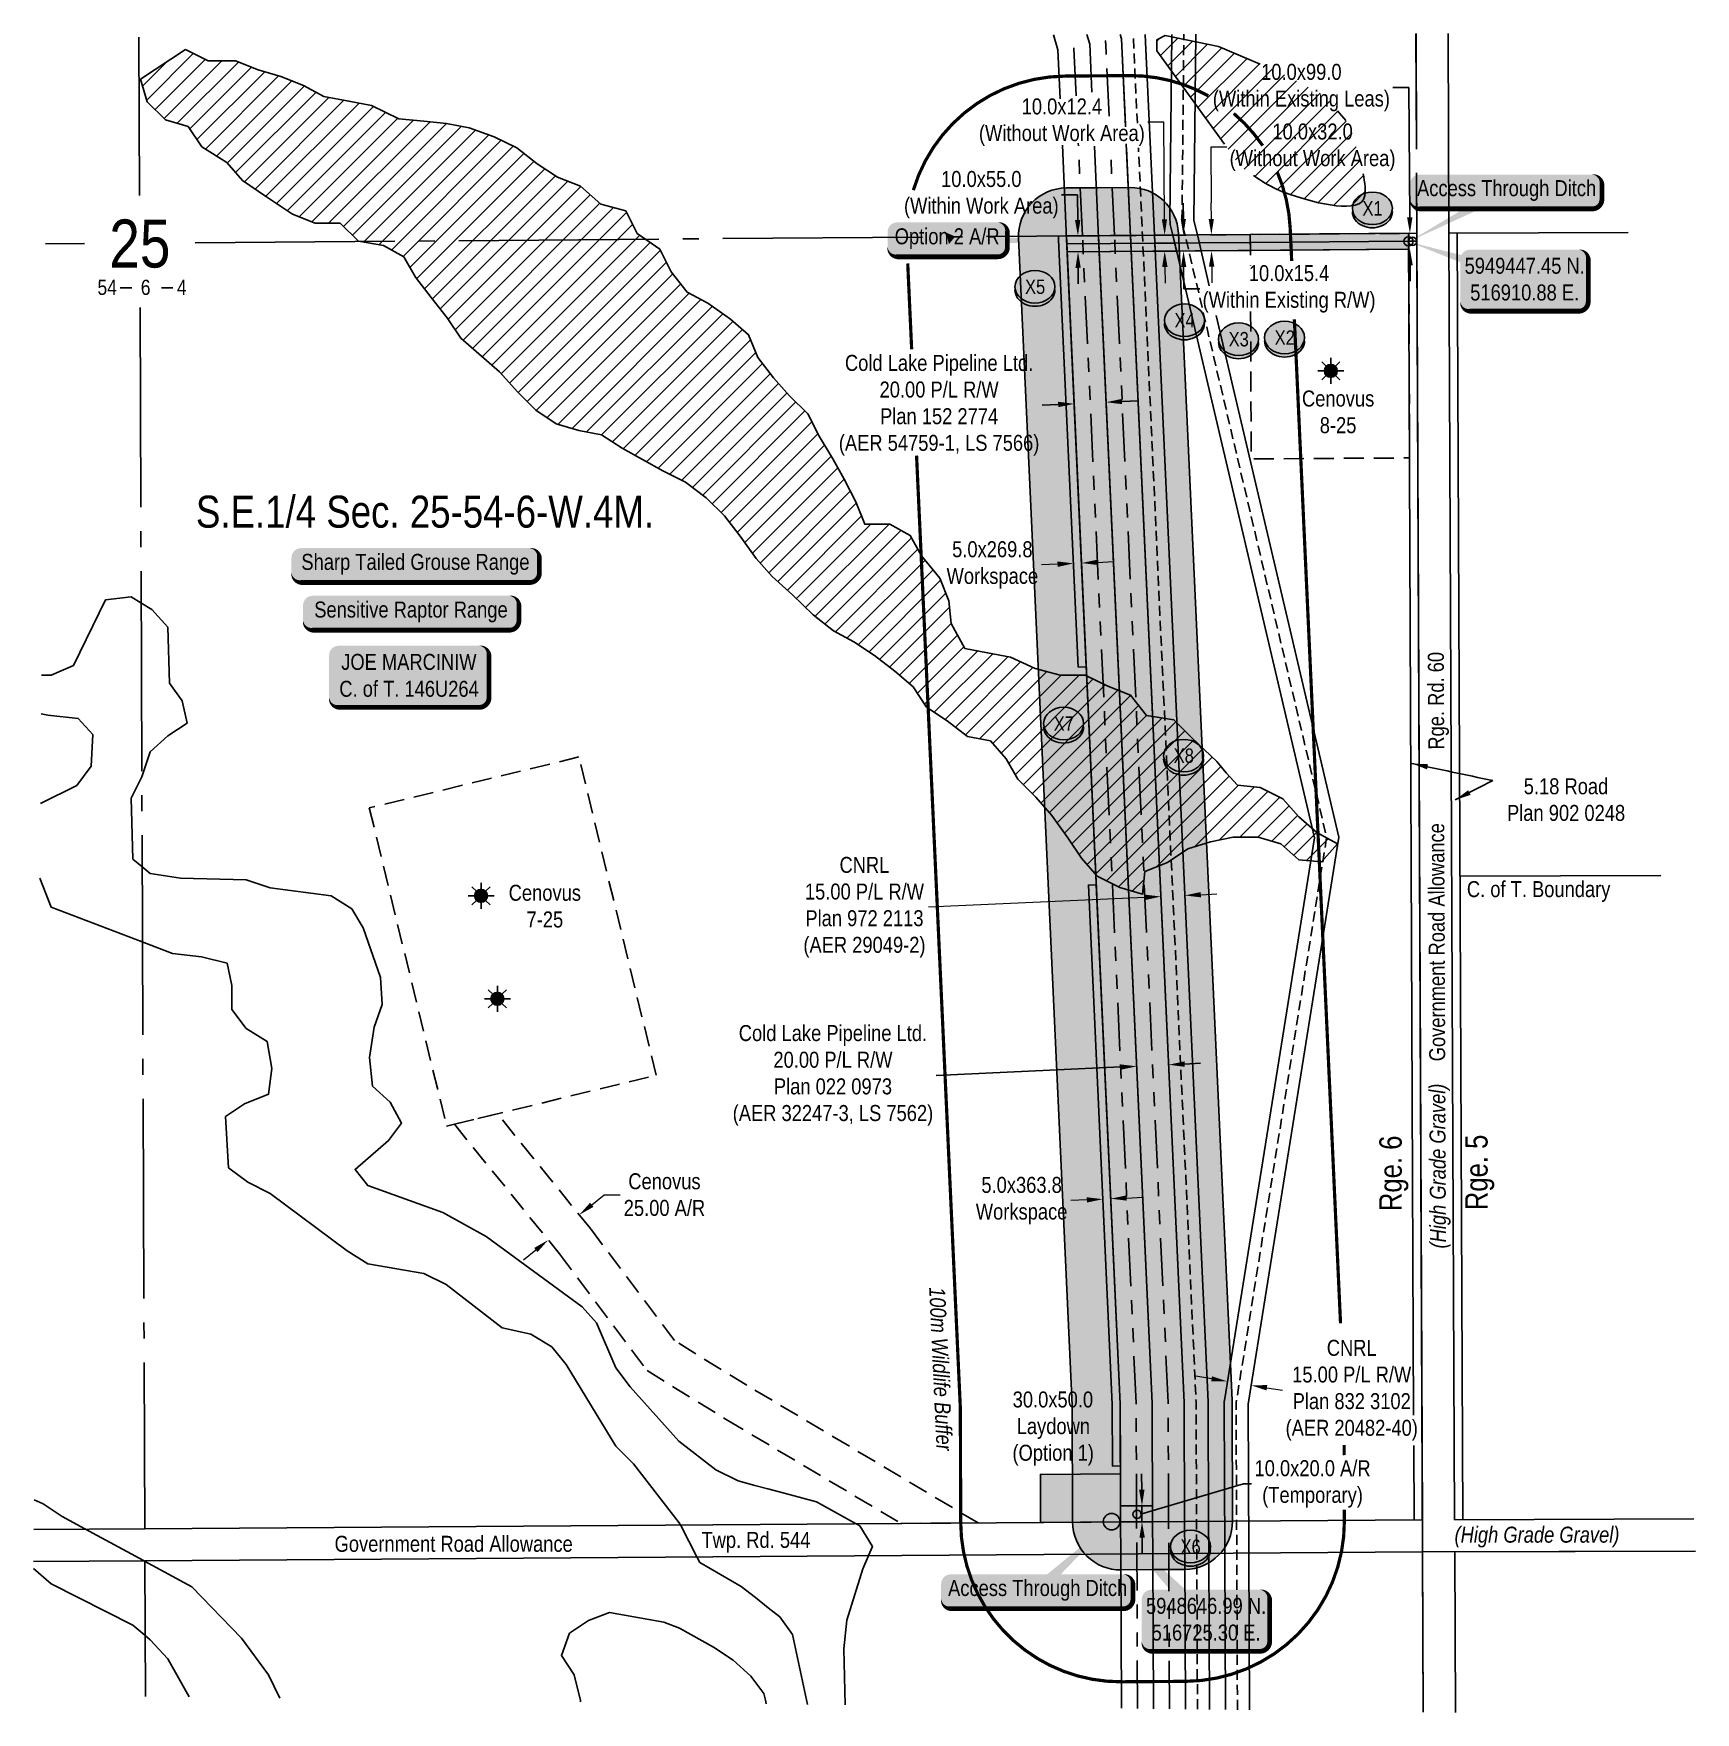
# Model space of a CAD drawing. Extents: x 515083 to 518242, y 5948527 to 5951111.
# Drawn here: x 516051 to 517090, y 5948527 to 5949577 of the extents above; entities that cross this region are included whole.
import ezdxf
from ezdxf.enums import TextEntityAlignment as Align

# ---------------------------------------------------------------- set-up
doc = ezdxf.new("R2010")
doc.units = 0
doc.header["$LTSCALE"] = 5
doc.header["$PDSIZE"] = 0.5
for name, pattern in [('foc-ACCESSROAD', [3.75, 2.5, -1.25]), ('foc-DRILLPATH', [14.75, 6, -1.75, 1.75, -1.75, 1.75, -1.75]), ('foc-QUARTERLINE', [33, 25, -3, 2, -3]), ('foc-TIELINE', [1.875, 1.25, -0.625]), ('PHANTOM', [63.5, 31.75, -6.35, 6.35, -6.35, 6.35, -6.35]), ('UG_PIPE', [1.875, 1.25, -0.625])]:
    doc.linetypes.add(name, pattern=pattern)
doc.layers.get('Defpoints').update_dxf_attribs({"color": 9})
for name, color, linetype in [('10', 1, 'Continuous'), ('9', 3, 'Continuous'), ('AS-OWNER', 7, 'Continuous'), ('AS-PIPE-UG', 44, 'UG_PIPE'), ('AS-TELUS', 224, 'foc-TEL'), ('AS-WILDLIFE-BLOCK', 131, 'Continuous'), ('BF_Hydro_Polygon', 7, 'Continuous'), ('C-RW', 13, 'Continuous'), ('C-SYMBOL', 7, 'Continuous'), ('D-TXT', 6, 'Continuous'), ('DETAIL-T', 7, 'Continuous'), ('F-AR', 190, 'foc-ACCESSROAD'), ('F-RW', 190, 'Continuous'), ('F-WS', 190, 'foc-ACCESSROAD'), ('F-WS-S', 190, 'Continuous'), ('L-ROAD-T', 7, 'Continuous'), ('L-SEC', 7, 'Continuous'), ('L-SECLBL', 7, 'Continuous'), ('L-SECQ', 8, 'foc-QUARTERLINE'), ('L-TITLEDB', 4, 'Continuous'), ('L-TITLEDB-T', 4, 'Continuous'), ('oil_and_gas_wells_pt', 7, 'Continuous'), ('P-BUFFER-H 30m', 51, 'Continuous'), ('P-BUFFER-YELLOW', 50, 'foc-TIELINE'), ('P-BUFFER-YELLOW-T', 50, 'Continuous'), ('P-CROSSINGS', 250, 'Continuous'), ('P-PDRILLPATH', 12, 'foc-DRILLPATH'), ('P-PROPOSED', 10, 'Continuous'), ('P-PROPOSED-T', 10, 'Continuous'), ('P-TEMP-BLUE', 146, 'Continuous'), ('P-TEMP-BLUE-T', 146, 'Continuous'), ('P-TEMP-H', 41, 'Continuous'), ('P-TEMP_ACCESS ROAD', 46, 'Continuous'), ('P-TEMP_LOG DECK', 46, 'Continuous'), ('P-TEMP_WORKSPACE', 46, 'Continuous'), ('T-WATER', 160, 'Continuous'), ('WETLAND', 143, 'Continuous'), ('WETLAND - OPEN WATER', 140, 'PHANTOM')]:
    doc.layers.add(name, color=color, linetype=linetype)
for name, color, linetype, lineweight in [('F-AR-T', 190, 'Continuous', 9), ('F-RW-T', 190, 'Continuous', 9), ('F-WS-T', 190, 'Continuous', 9), ('P-TEMP-T', 46, 'Continuous', 18), ('T-TEXT', 48, 'Continuous', 18)]:
    doc.layers.add(name, color=color, linetype=linetype, lineweight=lineweight)
for name, color, linetype, true_color in [('P-REPAIR-TEAL-H', 7, 'Continuous', 0xb8f9d7), ('P-REPAIR-YELLOW-H', 7, 'Continuous', 0xeff1c0), ('P-TEMP-BLUE-H', 7, 'Continuous', 0x99e6ff)]:
    doc.layers.add(name, color=color, linetype=linetype, true_color=true_color)
doc.styles.add('175L', font='ARIALN.TTF', dxfattribs={"height": 20})
doc.styles.add('80', font='ARIALN.TTF', dxfattribs={"height": 10})
doc.styles.add('80CG', font='ARIALN.TTF', dxfattribs={"height": 10})
doc.styles.add('80L', font='ARIALN.TTF', dxfattribs={"height": 10})
doc.styles.add('80LS', font='ARIALNI.TTF', dxfattribs={"height": 10})
doc.styles.add('Crossing', font='ARIALN.TTF', dxfattribs={"height": 10})
doc.styles.add('foc-LtypeFont', font='ARIALN.TTF', dxfattribs={"height": 7.35})
doc.styles.add('SIMPLEX', font='ARIALN.TTF')
doc.linetypes.add('foc-TEL', pattern='A,2,-1,["T",foc-LtypeFont,S=0.2,R=0,X=-0.425,Y=-0.75],-1.24,8', length=12.24)
doc.dimstyles.new('Compass 5 000', dxfattribs={"dimscale": 5, "dimtxt": 9, "dimasz": 2, "dimexe": 0.2, "dimexo": 0.0625, "dimgap": 0.5, "dimtad": 0, "dimtih": 1, "dimtoh": 1, "dimzin": 0, "dimdsep": 46, "dimtxsty": '80CG', "dimcen": 0.1, "dimse1": 1, "dimse2": 1, "dimclrd": 256, "dimclrt": 256, "dimaunit": 1, "dimadec": 4, "dimazin": 0, "dimtfac": 0.06, "dimtofl": 0, "dimtmove": 0, "dimatfit": 1, "dimfxl": 0.2, "dimtolj": 1, "dimtzin": 0, "dimlwd": -1, "dimarcsym": 0})

msp = doc.modelspace()

# ---------------------------------------------------------------- texts
at = {"layer": 'C-SYMBOL', "color": 3, "style": '175L'}
msp.add_text('S.E.1/4 Sec. 25-54-6-W.4M.', height=20.00992, dxfattribs=at).set_placement((516295.736, 5949262.34), align=Align.BOTTOM_CENTER)
at = {"layer": 'D-TXT', "color": 3, "char_height": 14, "attachment_point": 1, "rotation": 90, "style": '80L'}
for s, width, insert in [('Rge. 6', 46.6284, (516892.673, 5948840.841)), ('Rge. 5', 46.7239, (516946.396, 5948841.419))]:
    msp.add_mtext_dynamic_manual_height_columns(s, width=width, gutter_width=47.5, heights=[0], dxfattribs=dict(at, insert=insert))
at = {"layer": 'Defpoints', "color": 4, "insert": (516947.434, 5949047.245), "char_height": 10, "attachment_point": 1, "style": '80L'}
msp.add_mtext_dynamic_manual_height_columns('C. of T. Boundary', width=93.96353, gutter_width=50, heights=[0], dxfattribs=at)
at = {"layer": 'F-WS-T', "char_height": 10.00496, "attachment_point": 1, "style": '80L'}
for s, width, insert in [('\\pi0.31188;Cenovus\\P\\pi11.433;8-25 ', 44.86808, (516843.965, 5949354.123)), ('\\pi6.3773;Cenovus\\P\\pi17.532;7-25', 56.99884, (516341.686, 5949044.957))]:
    msp.add_mtext_dynamic_manual_height_columns(s, width=width, gutter_width=50, heights=[0], dxfattribs=dict(at, insert=insert))
at = {"layer": 'L-ROAD-T', "style": '80L'}
for s, p in [('Rge. Rd. 60', (516928.117, 5949160.046)), ('Government Road Allowance', (516928.562, 5949009.025))]:
    msp.add_text(s, height=10, rotation=90.237915, dxfattribs=at).set_placement(p, align=Align.MIDDLE_CENTER)
msp.add_text('Government Road Allowance', height=10, dxfattribs=at).set_placement((516313.647, 5948632.738), align=Align.MIDDLE_CENTER)
at = {"layer": 'L-ROAD-T', "insert": (516468.665, 5948640.195), "char_height": 10, "attachment_point": 1, "style": '80L'}
msp.add_mtext_dynamic_manual_height_columns('Twp. Rd. 544', width=69.84332, gutter_width=50, heights=[0], dxfattribs=at)
at = {"layer": 'L-TITLEDB-T', "insert": (516972.058, 5949111.578), "char_height": 10, "attachment_point": 1, "style": '80L'}
msp.add_mtext_dynamic_manual_height_columns('\\pi10.954;5.18 Road\\P\\pi0.48997;Plan 902 0248', width=73.47653, gutter_width=50, heights=[0], dxfattribs=at)
at = {"layer": 'P-BUFFER-YELLOW-T', "insert": (516620.986, 5948794.467), "char_height": 10, "attachment_point": 1, "rotation": 272.632655, "style": '80L'}
msp.add_mtext_dynamic_manual_height_columns('\\pi0.89925;{\\fArial Narrow|b0|i1|c0|p34;100m Wildlife Buffer}', width=103.60614, gutter_width=100, heights=[0], dxfattribs=at)
at = {"layer": 'P-TEMP-T', "insert": (516645.174, 5948728.026), "char_height": 10, "attachment_point": 1, "style": '175L'}
msp.add_mtext_dynamic_manual_height_columns('\\pi18.135;30.0x50.0\\P\\pi20.672;Laydown\\P\\pi18.008;(Option 1)', width=85.57349, gutter_width=100, heights=[0], dxfattribs=at)
at = {"layer": 'T-TEXT', "style": '80LS'}
msp.add_text('(High Grade Gravel)', height=10, rotation=90.237915, dxfattribs=at).set_placement((516929.143, 5948869.026), align=Align.MIDDLE_CENTER)
msp.add_text('(High Grade Gravel)', height=10, dxfattribs=at).set_placement((516991.284, 5948638.458), align=Align.MIDDLE_CENTER)

# ---------------------------------------------------------------- blocks, each defined once
blk = doc.blocks.new('L-SECLBL')
at = {"layer": '9', "color": 7}
for p, q in [((-5.1, -27.8), (-12.3, -27.8)), ((20.7, -27.8), (13.5, -27.8))]:
    blk.add_line(p, q, dxfattribs=at)
at = {"layer": '10', "color": 2, "style": 'SIMPLEX'}
blk.add_attdef('SEC', text='', height=30, dxfattribs=at).set_placement((0, 0), align=Align.MIDDLE)
at = {"layer": '10', "color": 5, "style": '80L'}
blk.add_attdef('TWP', text='', height=9.5, dxfattribs=at).set_placement((-14.4, -27.4), align=Align.MIDDLE_RIGHT)
blk.add_attdef('RGE', text='', height=9.5, dxfattribs=at).set_placement((3.6, -27.4), align=Align.MIDDLE_CENTER)
blk.add_attdef('MER', text='', height=9.5, dxfattribs=at).set_placement((23.2, -27.4), align=Align.MIDDLE_LEFT)
blk = doc.blocks.new('*U21')
h = blk.add_hatch(color=255)
edge = h.paths.add_edge_path()
edge.add_line((-71.5, -11.5), (71.5, -11.5))
edge.add_arc((71.5, -5.5), 6, 270, 360)
edge.add_line((77.5, -5.5), (77.5, 4))
edge.add_arc((71.5, 4), 6, 0, 90)
edge.add_line((71.5, 10), (-71.5, 10))
edge.add_arc((-71.5, 4), 6, 90, 180)
edge.add_line((-77.5, 4), (-77.5, -5.5))
edge.add_arc((-71.5, -5.5), 6, 180, 270)
at = {"color": 131, "flags": 128}
blk.add_lwpolyline([(-71.5, -11.5, 3, 3, 0), (71.5, -11.5, 3, 3, 0.414214), (77.5, -5.5, 3, 3, 0), (77.5, 4, 3, 0, 0.414214), (71.5, 10, 0, 0, 0), (-71.5, 10, 0, 0, 0.414214), (-77.5, 4, 0, 0, 0), (-77.5, -5.5, 0, 3, 0.414214)], format="xyseb", close=True, dxfattribs=at)
at = {"color": 131, "style": '80'}
blk.add_attdef('ENTER_TEXT_001', (-36, -5), '', height=10, dxfattribs=at)
blk = doc.blocks.new('*U22')
h = blk.add_hatch(color=255)
edge = h.paths.add_edge_path()
edge.add_line((-61.5, -11.5), (61.5, -11.5))
edge.add_arc((61.5, -5.5), 6, 270, 360)
edge.add_line((67.5, -5.5), (67.5, 4))
edge.add_arc((61.5, 4), 6, 0, 90)
edge.add_line((61.5, 10), (-61.5, 10))
edge.add_arc((-61.5, 4), 6, 90, 180)
edge.add_line((-67.5, 4), (-67.5, -5.5))
edge.add_arc((-61.5, -5.5), 6, 180, 270)
at = {"color": 131, "flags": 128}
blk.add_lwpolyline([(-61.5, -11.5, 3, 3, 0), (61.5, -11.5, 3, 3, 0.414214), (67.5, -5.5, 3, 3, 0), (67.5, 4, 3, 0, 0.414214), (61.5, 10, 0, 0, 0), (-61.5, 10, 0, 0, 0.414214), (-67.5, 4, 0, 0, 0), (-67.5, -5.5, 0, 3, 0.414214)], format="xyseb", close=True, dxfattribs=at)
at = {"color": 131, "style": '80'}
blk.add_attdef('ENTER_TEXT_001', (-36, -5), '', height=10, dxfattribs=at)
blk = doc.blocks.new('GAS')
h = blk.add_hatch(color=255)
h.dxf.hatch_style = 1
edge = h.paths.add_edge_path()
edge.add_arc((0, 0), 0.9, 0, 360)
for p, q in [((-0.81, 0), (-1.62, 0)), ((-0.57, 0.57), (-1.14, 1.14)), ((0, 0.81), (0, 1.62)), ((0.57, 0.57), (1.14, 1.14)), ((1.62, 0), (0.81, 0)), ((-0.57, -0.57), (-1.14, -1.14)), ((0, -0.81), (0, -1.62)), ((1.14, -1.14), (0.57, -0.57))]:
    blk.add_line(p, q)
blk.add_circle((0, 0), 0.8)
blk = doc.blocks.new('*D23')
at = {"layer": 'Defpoints', "color": 0, "transparency": 16777216}
for p in [(516701.8, 5949345.8), (516708.3, 5949204), (516728.3, 5949205)]:
    blk.add_point(p, dxfattribs=at)
at = {"layer": 'P-PROPOSED-T', "color": 240, "transparency": 16777216}
for p, q in [((516691.8, 5949345.4), (516681.8, 5949344.9)), ((516731.8, 5949347.2), (516741.8, 5949347.7))]:
    blk.add_line(p, q, dxfattribs=at)
for points in [[(516691.7, 5949347.1), (516691.9, 5949343.7), (516701.8, 5949345.8)], [(516731.7, 5949348.9), (516731.8, 5949345.6), (516721.8, 5949346.8)]]:
    blk.add_solid(points, dxfattribs=at)
at = {"layer": 'P-PROPOSED-T', "transparency": 16777216, "insert": (516617.3, 5949344.9), "char_height": 10, "attachment_point": 5, "style": '80CG'}
blk.add_mtext('\\A1;Cold Lake Pipeline Ltd.\\P20.00 P/L R/W\\PPlan 152 2774\\P(AER 54759-1, LS 7566) ', dxfattribs=at)
blk = doc.blocks.new('*D24')
at = {"layer": 'Defpoints', "color": 0, "transparency": 16777216}
for p in [(516730.1, 5949166.6), (516750, 5949167.5), (516740.9, 5948931.4)]:
    blk.add_point(p, dxfattribs=at)
at = {"layer": 'P-PROPOSED-T', "color": 240, "transparency": 16777216}
for p, q in [((516730.9, 5948931), (516615.4, 5948925.7)), ((516770.8, 5948932.8), (516780.8, 5948933.3))]:
    blk.add_line(p, q, dxfattribs=at)
for points in [[(516770.8, 5948934.5), (516770.9, 5948931.1), (516760.9, 5948932.4)], [(516730.8, 5948932.6), (516731, 5948929.3), (516740.9, 5948931.4)]]:
    blk.add_solid(points, dxfattribs=at)
at = {"layer": 'P-PROPOSED-T', "transparency": 16777216, "insert": (516550.9, 5948925.7), "char_height": 10, "attachment_point": 5, "style": '80CG'}
blk.add_mtext('\\A1;Cold Lake Pipeline Ltd.\\P20.00 P/L R/W\\PPlan 022 0973\\P(AER 32247-3, LS 7562)', dxfattribs=at)
blk = doc.blocks.new('*D25')
at = {"layer": 'Defpoints', "color": 0, "transparency": 16777216}
for p in [(516746.5, 5949244.9), (516761.5, 5949245.6), (516771, 5949038.3)]:
    blk.add_point(p, dxfattribs=at)
at = {"layer": 'F-RW-T', "transparency": 16777216}
for p, q in [((516781, 5949038.7), (516791, 5949039.2)), ((516746, 5949037.1), (516610.6, 5949030.9))]:
    blk.add_line(p, q, dxfattribs=at)
for points in [[(516780.9, 5949040.4), (516781.1, 5949037.1), (516771, 5949038.3)], [(516746, 5949038.8), (516746.1, 5949035.4), (516756, 5949037.6)]]:
    blk.add_solid(points, dxfattribs=at)
at = {"layer": 'F-RW-T', "transparency": 16777216, "insert": (516570.6, 5949030.9), "char_height": 10, "attachment_point": 5, "style": '80CG'}
blk.add_mtext('\\A1;CNRL\\P15.00 P/L R/W\\PPlan 972 2113\\P(AER 29049-2)', dxfattribs=at)
blk = doc.blocks.new('*U26')
h = blk.add_hatch(color=59)
edge = h.paths.add_edge_path()
edge.add_line((-44, -20), (44, -20))
edge.add_arc((44, -14), 6, 270, 360)
edge.add_line((50, -14), (50, 12.5))
edge.add_arc((44, 12.5), 6, 0, 90)
edge.add_line((44, 18.5), (-44, 18.5))
edge.add_arc((-44, 12.5), 6, 90, 180)
edge.add_line((-50, 12.5), (-50, -14))
edge.add_arc((-44, -14), 6, 180, 270)
at = {"color": 1, "flags": 128}
blk.add_lwpolyline([(-44, -20, 3, 3, 0), (44, -20, 3, 3, 0.414214), (50, -14, 3, 3, 0), (50, 12.5, 3, 0, 0.414214), (44, 18.5, 0, 0, 0), (-44, 18.5, 0, 0, 0.414214), (-50, 12.5, 0, 0, 0), (-50, -14, 0, 3, 0.414214)], format="xyseb", close=True, dxfattribs=at)
blk.add_lwpolyline([(-48.4, -11.4, 0, 7.5, 0), (0, 0, 0, 0, 0)], format="xyseb", dxfattribs=at)
at = {"color": 1, "style": '80'}
blk.add_attdef('ENTER_TEXT_001', (-36, -5), '', height=10, dxfattribs=at)
blk = doc.blocks.new('*D27')
at = {"layer": 'Defpoints', "color": 0, "transparency": 16777216}
for p in [(516392.2, 5948838.5), (516398.6, 5948830.7), (516379.2, 5948815)]:
    blk.add_point(p, dxfattribs=at)
at = {"layer": 'F-AR-T', "transparency": 16777216}
for p, q in [((516400, 5948844.8), (516407.8, 5948851.1)), ((516407.8, 5948851.1), (516417.8, 5948851.1)), ((516365.1, 5948816.5), (516357.3, 5948810.2))]:
    blk.add_line(p, q, dxfattribs=at)
for points in [[(516399, 5948846.1), (516401.1, 5948843.5), (516392.2, 5948838.5)], [(516364, 5948817.8), (516366.1, 5948815.2), (516372.8, 5948822.8)]]:
    blk.add_solid(points, dxfattribs=at)
at = {"layer": 'F-AR-T', "transparency": 16777216, "insert": (516445.5, 5948851.1), "char_height": 10, "attachment_point": 5, "style": '80CG'}
blk.add_mtext('\\A1;Cenovus\\P25.00 A/R', dxfattribs=at)
blk = doc.blocks.new('xing2')
h = blk.add_hatch(color=50)
h.dxf.hatch_style = 1
edge = h.paths.add_edge_path()
edge.add_ellipse((0, 0), major_axis=(-12.5, 0), ratio=0.816297, start_angle=0, end_angle=360)
h = blk.add_hatch(color=250)
h.dxf.hatch_style = 1
edge = h.paths.add_edge_path()
edge.add_ellipse((0, -2), major_axis=(-12.5, 0), ratio=0.816297, start_angle=0, end_angle=180)
edge.add_line((12.5, -2), (12.5, 0))
edge.add_ellipse((0, 0), major_axis=(-12.5, 0), ratio=0.816297, start_angle=0, end_angle=180, ccw=False)
edge.add_line((-12.5, 0), (-12.5, -2))
at = {"color": 250}
blk.add_ellipse((0, 0), major_axis=(-12.5, 0), ratio=0.816297, dxfattribs=at)
blk.add_ellipse((0, -2), major_axis=(-12.5, 0), ratio=0.816297, start_param=0, end_param=3.141593, dxfattribs=at)
at = {"color": 250, "style": 'Crossing'}
blk.add_attdef('CROSSING', text='', height=9, dxfattribs=at).set_placement((0.1, 0), align=Align.MIDDLE_CENTER)
at = {"color": 250, "style": 'Crossing', "flags": 1}
for tag, p in [('OWNER', (0.1, -12.5)), ('DESCRIPTION', (0.1, -25.8)), ('LOCATION', (0.1, -39.3)), ('DWG_REF', (0.1, -52.8))]:
    blk.add_attdef(tag, text='', height=9, dxfattribs=at).set_placement(p, align=Align.MIDDLE_CENTER)
blk = doc.blocks.new('*U28')
h = blk.add_hatch(color=254)
edge = h.paths.add_edge_path()
edge.add_line((-34, -20), (34, -20))
edge.add_arc((34, -14), 6, 270, 360)
edge.add_line((40, -14), (40, 12.5))
edge.add_arc((34, 12.5), 6, 0, 90)
edge.add_line((34, 18.5), (-34, 18.5))
edge.add_arc((-34, 12.5), 6, 90, 180)
edge.add_line((-40, 12.5), (-40, -14))
edge.add_arc((-34, -14), 6, 180, 270)
at = {"color": 1, "flags": 128}
blk.add_lwpolyline([(-71.9, 23.3, 0, 10, 0), (0, 0, 5, 5, 0)], format="xyseb", dxfattribs=at)
blk.add_lwpolyline([(-34, -20, 3, 3, 0), (34, -20, 3, 3, 0.414214), (40, -14, 3, 3, 0), (40, 12.5, 3, 0, 0.414214), (34, 18.5, 0, 0, 0), (-34, 18.5, 0, 0, 0.414214), (-40, 12.5, 0, 0, 0), (-40, -14, 0, 3, 0.414214)], format="xyseb", close=True, dxfattribs=at)
at = {"color": 1, "style": '80'}
blk.add_attdef('ENTER_TEXT_001', (-36, -5), '', height=10, dxfattribs=at)
blk = doc.blocks.new('*U29')
h = blk.add_hatch(color=255)
edge = h.paths.add_edge_path()
edge.add_line((-54, -11.5), (54, -11.5))
edge.add_arc((54, -5.5), 6, 270, 360)
edge.add_line((60, -5.5), (60, 4))
edge.add_arc((54, 4), 6, 0, 90)
edge.add_line((54, 10), (-54, 10))
edge.add_arc((-54, 4), 6, 90, 180)
edge.add_line((-60, 4), (-60, -5.5))
edge.add_arc((-54, -5.5), 6, 180, 270)
at = {"color": 1, "flags": 128}
blk.add_lwpolyline([(-54, -11.5, 3, 3, 0), (54, -11.5, 3, 3, 0.414214), (60, -5.5, 3, 3, 0), (60, 4, 3, 0, 0.414214), (54, 10, 0, 0, 0), (-54, 10, 0, 0, 0.414214), (-60, 4, 0, 0, 0), (-60, -5.5, 0, 3, 0.414214)], format="xyseb", close=True, dxfattribs=at)
for points in [[(-60.5, -31.8, 0, 7.5, 0), (0, 0, 0, 0, 0)], [(13.2, -7, 0, 7.5, 0), (0, 0, 0, 0, 0)]]:
    blk.add_lwpolyline(points, format="xyseb", dxfattribs=at)
at = {"color": 1, "style": '80'}
blk.add_attdef('ENTER_TEXT_001', (-26.8, -4.9), '', height=10, dxfattribs=at)
blk = doc.blocks.new('*U31')
h = blk.add_hatch(color=254)
edge = h.paths.add_edge_path()
edge.add_line((-34, -20), (34, -20))
edge.add_arc((34, -14), 6, 270, 360)
edge.add_line((40, -14), (40, 12.5))
edge.add_arc((34, 12.5), 6, 0, 90)
edge.add_line((34, 18.5), (-34, 18.5))
edge.add_arc((-34, 12.5), 6, 90, 180)
edge.add_line((-40, 12.5), (-40, -14))
edge.add_arc((-34, -14), 6, 180, 270)
at = {"color": 1, "flags": 128}
blk.add_lwpolyline([(-58.8, 61.1, 0, 10, 0), (0, 0, 5, 5, 0)], format="xyseb", dxfattribs=at)
blk.add_lwpolyline([(-34, -20, 3, 3, 0), (34, -20, 3, 3, 0.414214), (40, -14, 3, 3, 0), (40, 12.5, 3, 0, 0.414214), (34, 18.5, 0, 0, 0), (-34, 18.5, 0, 0, 0.414214), (-40, 12.5, 0, 0, 0), (-40, -14, 0, 3, 0.414214)], format="xyseb", close=True, dxfattribs=at)
at = {"color": 1, "style": '80'}
blk.add_attdef('ENTER_TEXT_001', (-36, -5), '', height=10, dxfattribs=at)
blk = doc.blocks.new('*U30')
h = blk.add_hatch(color=255)
edge = h.paths.add_edge_path()
edge.add_line((-54, -11.5), (54, -11.5))
edge.add_arc((54, -5.5), 6, 270, 360)
edge.add_line((60, -5.5), (60, 4))
edge.add_arc((54, 4), 6, 0, 90)
edge.add_line((54, 10), (-54, 10))
edge.add_arc((-54, 4), 6, 90, 180)
edge.add_line((-60, 4), (-60, -5.5))
edge.add_arc((-54, -5.5), 6, 180, 270)
at = {"color": 1, "flags": 128}
for points in [[(46.6, 43, 0, 7.5, 0), (0, 0, 0, 0, 0)], [(13.2, -7, 0, 7.5, 0), (0, 0, 0, 0, 0)]]:
    blk.add_lwpolyline(points, format="xyseb", dxfattribs=at)
blk.add_lwpolyline([(-54, -11.5, 3, 3, 0), (54, -11.5, 3, 3, 0.414214), (60, -5.5, 3, 3, 0), (60, 4, 3, 0, 0.414214), (54, 10, 0, 0, 0), (-54, 10, 0, 0, 0.414214), (-60, 4, 0, 0, 0), (-60, -5.5, 0, 3, 0.414214)], format="xyseb", close=True, dxfattribs=at)
at = {"color": 1, "style": '80'}
blk.add_attdef('ENTER_TEXT_001', (-26.8, -4.9), '', height=10, dxfattribs=at)
blk = doc.blocks.new('*D32')
at = {"layer": 'Defpoints', "color": 0, "transparency": 16777216}
for p in [(516818, 5948861.2), (516832.8, 5948858.9), (516812.4, 5948731.9)]:
    blk.add_point(p, dxfattribs=at)
at = {"layer": 'F-RW-T', "transparency": 16777216}
for p, q in [((516787.8, 5948735.9), (516777.9, 5948737.5)), ((516822.3, 5948730.4), (516832.2, 5948728.8))]:
    blk.add_line(p, q, dxfattribs=at)
for points in [[(516788, 5948737.5), (516787.5, 5948734.3), (516797.6, 5948734.3)], [(516822.6, 5948732), (516822.1, 5948728.7), (516812.4, 5948731.9)]]:
    blk.add_solid(points, dxfattribs=at)
at = {"layer": 'F-RW-T', "transparency": 16777216, "insert": (516875.4, 5948728.8), "char_height": 10, "attachment_point": 5, "style": '80CG'}
blk.add_mtext('\\A1;CNRL\\P15.00 P/L R/W^JPlan 832 3102\\P(AER 20482-40)', dxfattribs=at)
blk = doc.blocks.new('*D33')
at = {"layer": 'Defpoints', "color": 0, "transparency": 16777216}
for p in [(516704.1, 5949450.9), (516729.9, 5949451.1), (516729.9, 5949441.1)]:
    blk.add_point(p, dxfattribs=at)
at = {"layer": 'P-TEMP-BLUE-T', "transparency": 16777216}
for p, q in [((516703.9, 5949476.6), (516693.9, 5949476.6)), ((516704, 5949460.9), (516703.9, 5949476.6)), ((516704.2, 5949430.9), (516704.3, 5949420.9))]:
    blk.add_line(p, q, dxfattribs=at)
for points in [[(516705.7, 5949460.9), (516702.3, 5949460.8), (516704.1, 5949450.9)], [(516705.9, 5949430.9), (516702.6, 5949430.8), (516704.2, 5949440.9)]]:
    blk.add_solid(points, dxfattribs=at)
at = {"layer": 'P-TEMP-BLUE-T', "transparency": 16777216, "insert": (516643.7, 5949476.6), "char_height": 10, "attachment_point": 5, "style": '80CG'}
blk.add_mtext('\\A1;10.0x55.0\\P(Within Work Area)', dxfattribs=at)
blk = doc.blocks.new('*D34')
at = {"layer": 'Defpoints', "color": 0, "transparency": 16777216}
for p in [(516759.5, 5949451.3), (516758.4, 5949441.3), (516759.6, 5949441.3)]:
    blk.add_point(p, dxfattribs=at)
at = {"layer": 'P-TEMP-T', "transparency": 16777216}
for p, q in [((516757.8, 5949522), (516747.8, 5949522)), ((516758.3, 5949461.3), (516757.8, 5949522)), ((516758.5, 5949431.3), (516758.6, 5949421.3))]:
    blk.add_line(p, q, dxfattribs=at)
for points in [[(516759.9, 5949461.3), (516756.6, 5949461.3), (516758.4, 5949451.3)], [(516760.2, 5949431.3), (516756.8, 5949431.3), (516758.4, 5949441.3)]]:
    blk.add_solid(points, dxfattribs=at)
at = {"layer": 'P-TEMP-T', "transparency": 16777216, "insert": (516694.1, 5949522), "char_height": 10, "attachment_point": 5, "style": '80CG'}
blk.add_mtext('\\A1;10.0x12.4\\P(Without Work Area)', dxfattribs=at)
blk = doc.blocks.new('*D35')
at = {"layer": 'Defpoints', "color": 0, "transparency": 16777216}
for p in [(516770.1, 5949451.4), (516775.4, 5949451.4), (516775.5, 5949441.4)]:
    blk.add_point(p, dxfattribs=at)
at = {"layer": 'P-TEMP-BLUE-T', "transparency": 16777216}
for p, q in [((516770.1, 5949461.4), (516770, 5949471.4)), ((516770.2, 5949431.4), (516770.3, 5949417.7)), ((516770.3, 5949417.7), (516780.3, 5949417.7))]:
    blk.add_line(p, q, dxfattribs=at)
for points in [[(516771.7, 5949461.4), (516768.4, 5949461.3), (516770.1, 5949451.4)], [(516771.9, 5949431.4), (516768.6, 5949431.4), (516770.2, 5949441.4)]]:
    blk.add_solid(points, dxfattribs=at)
at = {"layer": 'P-TEMP-BLUE-T', "transparency": 16777216, "insert": (516836.2, 5949417.7), "char_height": 10, "attachment_point": 5, "style": '80CG'}
blk.add_mtext('\\A1;10.0x15.4\\P(Within Existing R/W)', dxfattribs=at)
blk = doc.blocks.new('*D36')
at = {"layer": 'Defpoints', "color": 0, "transparency": 16777216}
for p in [(516787.6, 5949451.5), (516799.7, 5949451.6), (516799.7, 5949441.6)]:
    blk.add_point(p, dxfattribs=at)
at = {"layer": 'P-TEMP-T', "transparency": 16777216}
for p, q in [((516797.2, 5949506.3), (516787.2, 5949506.3)), ((516787.2, 5949506.3), (516787.5, 5949471.5)), ((516787.6, 5949461.5), (516787.5, 5949471.5)), ((516787.8, 5949431.5), (516787.9, 5949421.5))]:
    blk.add_line(p, q, dxfattribs=at)
for points in [[(516789.2, 5949461.5), (516785.9, 5949461.5), (516787.6, 5949451.5)], [(516789.5, 5949431.5), (516786.1, 5949431.5), (516787.7, 5949441.5)]]:
    blk.add_solid(points, dxfattribs=at)
at = {"layer": 'P-TEMP-T', "transparency": 16777216, "insert": (516850.9, 5949506.3), "char_height": 10, "attachment_point": 5, "style": '80CG'}
blk.add_mtext('\\A1;10.0x32.0\\P(Without Work Area)', dxfattribs=at)
blk = doc.blocks.new('*D37')
at = {"layer": 'Defpoints', "color": 0, "transparency": 16777216}
for p in [(516863.8, 5949452.1), (516911.8, 5949452.5), (516863.8, 5949442.1)]:
    blk.add_point(p, dxfattribs=at)
at = {"layer": 'P-TEMP-BLUE-T', "transparency": 16777216}
for p, q in [((516911.1, 5949543.6), (516901.1, 5949543.6)), ((516911.7, 5949462.5), (516911.1, 5949543.6)), ((516911.9, 5949432.5), (516912, 5949422.5))]:
    blk.add_line(p, q, dxfattribs=at)
for points in [[(516913.4, 5949462.5), (516910, 5949462.5), (516911.8, 5949452.5)], [(516913.6, 5949432.5), (516910.3, 5949432.5), (516911.8, 5949442.5)]]:
    blk.add_solid(points, dxfattribs=at)
at = {"layer": 'P-TEMP-BLUE-T', "transparency": 16777216, "insert": (516843.9, 5949543.6), "char_height": 10, "attachment_point": 5, "style": '80CG'}
blk.add_mtext('\\A1;10.0x99.0\\P(Within Existing Leas)', dxfattribs=at)
blk = doc.blocks.new('*U38')
h = blk.add_hatch(color=255)
edge = h.paths.add_edge_path()
edge.add_line((-31.5, -11.5), (31.5, -11.5))
edge.add_arc((31.5, -5.5), 6, 270, 360)
edge.add_line((37.5, -5.5), (37.5, 4))
edge.add_arc((31.5, 4), 6, 0, 90)
edge.add_line((31.5, 10), (-31.5, 10))
edge.add_arc((-31.5, 4), 6, 90, 180)
edge.add_line((-37.5, 4), (-37.5, -5.5))
edge.add_arc((-31.5, -5.5), 6, 180, 270)
at = {"color": 1, "flags": 128}
blk.add_lwpolyline([(-31.5, -11.5, 3, 3, 0), (31.5, -11.5, 3, 3, 0.414214), (37.5, -5.5, 3, 3, 0), (37.5, 4, 3, 0, 0.414214), (31.5, 10, 0, 0, 0), (-31.5, 10, 0, 0, 0.414214), (-37.5, 4, 0, 0, 0), (-37.5, -5.5, 0, 3, 0.414214)], format="xyseb", close=True, dxfattribs=at)
for points in [[(4.8, 1.2, 0, 7.5, 0), (0, 0, 0, 0, 0)], [(72.2, -2.2, 0, 7.5, 0), (0, 0, 0, 0, 0)]]:
    blk.add_lwpolyline(points, format="xyseb", dxfattribs=at)
at = {"color": 1, "style": '80'}
blk.add_attdef('ENTER_TEXT_001', (-26.8, -4.9), '', height=10, dxfattribs=at)
blk = doc.blocks.new('*D39')
at = {"layer": 'Defpoints', "color": 0, "transparency": 16777216}
for p in [(516698.6, 5949306.7), (516703.6, 5949306.9), (516706.4, 5949246.2)]:
    blk.add_point(p, dxfattribs=at)
at = {"layer": 'P-TEMP-T', "transparency": 16777216}
for p, q in [((516691.4, 5949245.5), (516681.4, 5949245)), ((516716.4, 5949246.6), (516726.4, 5949247.1))]:
    blk.add_line(p, q, dxfattribs=at)
for points in [[(516691.3, 5949247.2), (516691.5, 5949243.8), (516701.4, 5949246)], [(516716.3, 5949248.3), (516716.5, 5949245), (516706.4, 5949246.2)]]:
    blk.add_solid(points, dxfattribs=at)
at = {"layer": 'P-TEMP-T', "transparency": 16777216, "insert": (516650.6, 5949245), "char_height": 10, "attachment_point": 5, "style": '80CG'}
blk.add_mtext('\\A1;5.0x269.8\\PWorkspace', dxfattribs=at)
blk = doc.blocks.new('*D40')
at = {"layer": 'Defpoints', "color": 0, "transparency": 16777216}
for p in [(516715.9, 5948930), (516720.9, 5948930.2), (516724.7, 5948848.6)]:
    blk.add_point(p, dxfattribs=at)
at = {"layer": 'P-TEMP-T', "transparency": 16777216}
for p, q in [((516709.7, 5948847.9), (516699.7, 5948847.4)), ((516734.7, 5948849), (516744.6, 5948849.5))]:
    blk.add_line(p, q, dxfattribs=at)
for points in [[(516734.6, 5948850.7), (516734.7, 5948847.4), (516724.7, 5948848.6)], [(516709.6, 5948849.5), (516709.8, 5948846.2), (516719.7, 5948848.3)]]:
    blk.add_solid(points, dxfattribs=at)
at = {"layer": 'P-TEMP-T', "transparency": 16777216, "insert": (516668.9, 5948847.4), "char_height": 10, "attachment_point": 5, "style": '80CG'}
blk.add_mtext('\\A1;5.0x363.8\\PWorkspace', dxfattribs=at)
blk = doc.blocks.new('*D41')
at = {"layer": 'Defpoints', "color": 0, "transparency": 16777216}
for p in [(516742.6, 5948656.5), (516744.2, 5948656.5), (516742.7, 5948646.5)]:
    blk.add_point(p, dxfattribs=at)
at = {"layer": 'P-TEMP-BLUE-T', "transparency": 16777216}
for p, q in [((516744.1, 5948666.5), (516744, 5948676.5)), ((516744.2, 5948651.5), (516807.8, 5948670.2)), ((516807.8, 5948670.2), (516812.8, 5948670.2)), ((516744.2, 5948646.5), (516744.2, 5948656.5)), ((516744.3, 5948636.5), (516744.4, 5948626.5))]:
    blk.add_line(p, q, dxfattribs=at)
for points in [[(516745.8, 5948666.5), (516742.4, 5948666.5), (516744.2, 5948656.5)], [(516746, 5948636.5), (516742.6, 5948636.5), (516744.2, 5948646.5)]]:
    blk.add_solid(points, dxfattribs=at)
at = {"layer": 'P-TEMP-BLUE-T', "transparency": 16777216, "insert": (516850.9, 5948670.2), "char_height": 10, "attachment_point": 5, "style": '80CG'}
blk.add_mtext('\\A1;10.0x20.0 A/R\\P(Temporary)', dxfattribs=at)

# ---------------------------------------------------------------- dimensions: what is measured, and where the dimension line sits
at = {"layer": 'F-AR-T'}
dim = msp.add_aligned_dim(p1=(516379.158, 5948814.967), p2=(516398.556, 5948830.705), distance=10.031, text='Cenovus\\P25.00 A/R', dimstyle='Compass 5 000', dxfattribs=at)
dim.commit()
dim.dimension.update_dxf_attribs({"geometry": '*D27', "text_midpoint": (516445.503, 5948851.096)})
at = {"layer": 'F-RW-T'}
dim = msp.add_linear_dim(base=(516771.006, 5949038.259), p1=(516746.489, 5949244.889), p2=(516761.473, 5949245.578), angle=2.632684, text='CNRL\\P15.00 P/L R/W\\PPlan 972 2113\\P(AER 29049-2)', dimstyle='Compass 5 000', dxfattribs=at)
dim.commit()
dim.dimension.update_dxf_attribs({"geometry": '*D25', "text_midpoint": (516570.566, 5949030.882), "dimtype": 161})
at = {"layer": 'F-RW-T', "color": 3}
dim = msp.add_linear_dim(base=(516812.446, 5948731.948), p1=(516817.965, 5948861.24), p2=(516832.776, 5948858.867), angle=350.899581, text='CNRL\\P15.00 P/L R/W^JPlan 832 3102\\P(AER 20482-40)', dimstyle='Compass 5 000', dxfattribs=at)
dim.commit()
dim.dimension.update_dxf_attribs({"geometry": '*D32', "text_midpoint": (516875.417, 5948728.78), "dimtype": 161})
at = {"layer": 'P-PROPOSED-T', "color": 5}
for base, p1, p2, angle, text, picture, middle in [((516701.805, 5949345.845), (516728.304, 5949204.96), (516708.325, 5949204.041), 182.632655, 'Cold Lake Pipeline Ltd.\\P20.00 P/L R/W\\PPlan 152 2774\\P(AER 54759-1, LS 7566) ', '*D23', (516617.251, 5949344.924)), ((516740.881, 5948931.435), (516750.045, 5949167.547), (516730.066, 5949166.628), 182.632684, 'Cold Lake Pipeline Ltd.\\P20.00 P/L R/W\\PPlan 022 0973\\P(AER 32247-3, LS 7562)', '*D24', (516550.868, 5948925.665))]:
    dim = msp.add_linear_dim(base=base, p1=p1, p2=p2, angle=angle, text=text, dimstyle='Compass 5 000', override={"dimclrd": 240}, dxfattribs=at)
    dim.commit()
    dim.dimension.update_dxf_attribs({"geometry": picture, "text_midpoint": middle, "dimtype": 161})
at = {"layer": 'P-TEMP-BLUE-T', "color": 3}
for base, p1, p2, angle, text, picture, middle in [((516911.768, 5949452.48), (516863.841, 5949442.119), (516863.763, 5949452.105), 90.447559, '10.0x99.0\\P(Within Existing Leas)', '*D37', (516843.857, 5949543.582)), ((516704.079, 5949450.857), (516729.934, 5949441.061), (516729.856, 5949451.058), 90.447673, '10.0x55.0\\P(Within Work Area)', '*D33', (516643.698, 5949476.6)), ((516770.128, 5949451.358), (516775.486, 5949441.421), (516775.43, 5949451.388), 90.322279, '10.0x15.4\\P(Within Existing R/W)', '*D35', (516836.227, 5949417.74))]:
    dim = msp.add_linear_dim(base=base, p1=p1, p2=p2, angle=angle, text=text, dimstyle='Compass 5 000', dxfattribs=at)
    dim.commit()
    dim.dimension.update_dxf_attribs({"geometry": picture, "text_midpoint": middle, "dimtype": 161})
dim = msp.add_linear_dim(base=(516744.17, 5948656.521), p1=(516742.653, 5948646.51), p2=(516742.584, 5948656.51), angle=90.39769, text='10.0x20.0 A/R\\P(Temporary)', dimstyle='Compass 5 000', override={"dimtmove": 1}, dxfattribs=at)
dim.commit()
dim.dimension.update_dxf_attribs({"geometry": '*D41', "text_midpoint": (516815.331, 5948670.172), "dimtype": 161})
at = {"layer": 'P-TEMP-T', "color": 3}
dim = msp.add_linear_dim(base=(516758.437, 5949441.286), p1=(516759.478, 5949451.29), p2=(516759.557, 5949441.295), angle=270.452481, text='10.0x12.4\\P(Without Work Area)', dimstyle='Compass 5 000', dxfattribs=at)
dim.commit()
dim.dimension.update_dxf_attribs({"geometry": '*D34', "text_midpoint": (516694.113, 5949522.005), "dimtype": 161})
dim = msp.add_linear_dim(base=(516787.635, 5949451.51), p1=(516799.734, 5949441.613), p2=(516799.655, 5949451.604), angle=90.447673, text='10.0x32.0\\P(Without Work Area)', dimstyle='Compass 5 000', override={"dimtmove": 1}, dxfattribs=at)
dim.commit()
dim.dimension.update_dxf_attribs({"geometry": '*D36', "text_midpoint": (516805.426, 5949506.348), "dimtype": 161})
at = {"layer": 'P-TEMP-T'}
for base, p1, p2, text, picture, middle in [((516706.387, 5949246.186), (516698.6, 5949306.681), (516703.595, 5949306.91), '5.0x269.8\\PWorkspace', '*D39', (516650.591, 5949245.038)), ((516724.67, 5948848.568), (516715.922, 5948929.964), (516720.917, 5948930.194), '5.0x363.8\\PWorkspace', '*D40', (516668.874, 5948847.42))]:
    dim = msp.add_linear_dim(base=base, p1=p1, p2=p2, angle=2.632684, text=text, dimstyle='Compass 5 000', dxfattribs=at)
    dim.commit()
    dim.dimension.update_dxf_attribs({"geometry": picture, "text_midpoint": middle, "dimtype": 161})

# ---------------------------------------------------------------- hatches: boundary and pattern name
at = {"layer": 'P-BUFFER-H 30m'}
h = msp.add_hatch(color=256, dxfattribs=at)
h.dxf.hatch_style = 1
h.paths.add_polyline_path([(516766.975, 5949452.492, 0.40308803), (516736.772, 5949481.113), (516716.758, 5949480.957), (516696.744, 5949480.801, 0.4254272), (516667.011, 5949449.423), (516700.575, 5948719.468), (516700.81, 5948646.331, 0.4153035), (516731.018, 5948616.429), (516751.018, 5948616.568), (516771.017, 5948616.706, 0.41312348), (516800.809, 5948646.802), (516800.569, 5948721.285, 0.01068318), (516800.538, 5948722.567)])
h.paths.add_polyline_path([(516770.569, 5948721.189), (516770.809, 5948646.706), (516750.81, 5948646.567), (516730.81, 5948646.428), (516730.572, 5948720.205), (516696.979, 5949450.801), (516716.993, 5949450.958), (516737.007, 5949451.114)], flags=16)
at = {"layer": 'P-REPAIR-TEAL-H'}
h = msp.add_hatch(color=256, dxfattribs=at)
h.dxf.hatch_style = 1
h.paths.add_polyline_path([(516750.81, 5948646.567), (516750.571, 5948720.697), (516716.993, 5949450.958), (516737.007, 5949451.114), (516770.569, 5948721.189), (516770.809, 5948646.706)])
at = {"layer": 'P-REPAIR-YELLOW-H'}
h = msp.add_hatch(color=256, dxfattribs=at)
h.dxf.hatch_style = 1
h.paths.add_polyline_path([(516730.81, 5948646.428), (516730.572, 5948720.205), (516696.979, 5949450.801), (516716.993, 5949450.958), (516750.571, 5948720.697), (516750.81, 5948646.567)])
at = {"layer": 'P-TEMP-BLUE-H'}
h = msp.add_hatch(color=256, dxfattribs=at)
h.dxf.hatch_style = 1
h.paths.add_polyline_path([(516811.986, 5949441.709), (516910.903, 5949442.491), (516910.859, 5949452.473), (516811.944, 5949451.7)])
h.paths.add_polyline_path([(516763.461, 5949451.321), (516765.806, 5949441.345), (516781.186, 5949441.466), (516778.85, 5949451.407)])
h.paths.add_polyline_path([(516697.439, 5949440.805), (516752.476, 5949441.239), (516752.017, 5949451.231), (516696.979, 5949450.801)])
h = msp.add_hatch(color=256, dxfattribs=at)
h.dxf.hatch_style = 1
h.paths.add_polyline_path([(516750.81, 5948646.567), (516750.777, 5948656.567), (516730.778, 5948656.428), (516730.81, 5948646.428)])
at = {"layer": 'P-TEMP-H'}
h = msp.add_hatch(color=256, dxfattribs=at)
h.dxf.hatch_style = 1
h.paths.add_polyline_path([(516696.979, 5949450.801), (516697.075, 5949448.71), (516709.367, 5949181.369), (516704.373, 5949181.14), (516692.08, 5949448.48), (516691.975, 5949450.762)])
h.paths.add_polyline_path([(516730.697, 5948681.428), (516730.572, 5948720.205), (516715.637, 5949045.013), (516710.643, 5949044.783), (516725.573, 5948720.082), (516725.697, 5948681.397)])
h = msp.add_hatch(color=256, dxfattribs=at)
h.dxf.hatch_style = 1
h.paths.add_polyline_path([(516811.944, 5949451.7), (516778.842, 5949451.441), (516781.186, 5949441.466), (516811.986, 5949441.709)])
h.paths.add_polyline_path([(516763.461, 5949451.321), (516752.017, 5949451.231), (516752.476, 5949441.239), (516765.806, 5949441.345)])
h = msp.add_hatch(color=256, dxfattribs=at)
h.dxf.hatch_style = 1
h.paths.add_polyline_path([(516730.809, 5948646.67), (516730.713, 5948676.428), (516680.626, 5948676.119), (516680.811, 5948646.119), (516730.81, 5948646.428)])
at = {"layer": 'WETLAND - OPEN WATER', "transparency": 33554495}
h = msp.add_hatch(dxfattribs=at)
h.set_pattern_fill('ANSI31', color=256, scale=2.5)
h.paths.add_polyline_path([(516758.658, 5949576.147), (516792.165, 5949569.341), (516831.873, 5949552.4), (516858.344, 5949538.635), (516874.229, 5949519.863), (516874.528, 5949518.922), (516874.821, 5949517.983), (516875.109, 5949517.045), (516875.392, 5949516.11), (516875.67, 5949515.177), (516875.943, 5949514.247), (516876.212, 5949513.322), (516876.476, 5949512.401), (516876.737, 5949511.485), (516876.993, 5949510.576), (516877.246, 5949509.673), (516877.495, 5949508.777), (516877.741, 5949507.89), (516877.985, 5949507.011), (516878.225, 5949506.141), (516878.463, 5949505.281), (516879.01, 5949503.321), (516879.589, 5949501.254), (516880.184, 5949499.104), (516880.781, 5949496.891), (516881.366, 5949494.638), (516881.923, 5949492.367), (516882.437, 5949490.1), (516882.893, 5949487.86), (516883.278, 5949485.667), (516883.575, 5949483.544), (516883.771, 5949481.514), (516883.849, 5949479.598), (516883.796, 5949477.818), (516883.597, 5949476.196), (516883.236, 5949474.754), (516882.699, 5949473.515), (516881.471, 5949471.988), (516879.747, 5949470.836), (516877.581, 5949470.029), (516875.027, 5949469.54), (516872.141, 5949469.338), (516868.976, 5949469.395), (516865.586, 5949469.68), (516862.028, 5949470.166), (516858.354, 5949470.823), (516854.62, 5949471.621), (516850.879, 5949472.532), (516847.187, 5949473.526), (516843.597, 5949474.574), (516840.165, 5949475.647), (516836.945, 5949476.715), (516833.99, 5949477.75), (516832.127, 5949478.458), (516830.279, 5949479.229), (516828.447, 5949480.061), (516826.63, 5949480.948), (516824.828, 5949481.886), (516823.039, 5949482.87), (516821.265, 5949483.895), (516819.503, 5949484.958), (516817.753, 5949486.054), (516816.015, 5949487.177), (516814.289, 5949488.324), (516812.574, 5949489.49), (516810.868, 5949490.67), (516809.173, 5949491.86), (516807.487, 5949493.056), (516805.81, 5949494.252), (516753.516, 5949566.694), (516753.516, 5949573.577)])
h = msp.add_hatch(dxfattribs=at)
h.set_pattern_fill('ANSI31', color=256, scale=2.5)
h.paths.add_polyline_path([(516145.934, 5949567.344), (516160.134, 5949560.322), (516177.144, 5949560.381), (516191.339, 5949554.773), (516205.529, 5949550.579), (516219.724, 5949544.972), (516232.506, 5949537.945), (516248.109, 5949535.171), (516262.294, 5949532.391), (516279.334, 5949523.965), (516294.932, 5949522.605), (516309.112, 5949521.24), (516323.297, 5949518.461), (516338.91, 5949512.859), (516353.11, 5949505.837), (516365.902, 5949495.982), (516378.69, 5949487.542), (516392.885, 5949481.934), (516405.683, 5949470.665), (516421.291, 5949466.477), (516428.428, 5949452.36), (516442.638, 5949442.51), (516449.776, 5949428.393), (516459.743, 5949415.7), (516472.526, 5949408.674), (516486.737, 5949398.824), (516498.112, 5949388.964), (516503.832, 5949374.842), (516513.8, 5949362.149), (516523.763, 5949350.87), (516535.144, 5949339.596), (516542.282, 5949325.479), (516550.837, 5949311.366), (516557.97, 5949298.663), (516565.108, 5949284.545), (516570.828, 5949270.423), (516586.422, 5949270.478), (516599.206, 5949263.452), (516606.339, 5949250.749), (516617.73, 5949236.646), (516623.451, 5949222.524), (516624.918, 5949208.386), (516633.479, 5949192.859), (516647.666, 5949190.081), (516661.852, 5949187.303), (516677.472, 5949180.287), (516693.081, 5949176.099), (516708.675, 5949176.155), (516722.877, 5949169.134), (516737.073, 5949163.527), (516747.042, 5949150.834), (516764.064, 5949148.066), (516775.41, 5949136.792), (516791.093, 5949121.998), (516796.789, 5949114.947), (516803.905, 5949107.194), (516818.087, 5949105.83), (516832.289, 5949098.81), (516842.254, 5949087.531), (516853.63, 5949077.671), (516866.415, 5949070.646), (516856.532, 5949059.295), (516842.35, 5949060.659), (516831.044, 5949070.518), (516816.781, 5949074.71), (516801.186, 5949074.654), (516787.02, 5949071.775), (516772.858, 5949067.481), (516760.129, 5949058.95), (516745.973, 5949053.242), (516744.605, 5949039.093), (516730.414, 5949043.286), (516716.211, 5949050.307), (516706.318, 5949061.586), (516697.767, 5949074.285), (516687.793, 5949088.393), (516677.829, 5949099.672), (516666.447, 5949110.946), (516659.314, 5949123.65), (516649.35, 5949134.929), (516635.092, 5949137.707), (516622.299, 5949147.561), (516609.51, 5949156.002), (516601.03, 5949168.701), (516589.582, 5949178.56), (516576.789, 5949188.415), (516564, 5949196.856), (516551.216, 5949203.882), (516538.422, 5949213.737), (516525.69, 5949226.421), (516512.82, 5949237.69), (516502.928, 5949248.969), (516492.955, 5949263.077), (516482.987, 5949275.77), (516471.606, 5949287.045), (516458.742, 5949296.899), (516444.541, 5949303.921), (516431.758, 5949310.947), (516418.975, 5949317.974), (516406.187, 5949326.415), (516392.001, 5949329.194), (516377.81, 5949333.387), (516365.022, 5949341.828), (516353.713, 5949353.103), (516342.328, 5949365.791), (516329.459, 5949377.06), (516318.084, 5949386.92), (516309.605, 5949399.619), (516299.638, 5949412.313), (516289.671, 5949425.006), (516282.539, 5949437.709), (516269.686, 5949444.736), (516254.083, 5949447.51), (516242.703, 5949458.785), (516227.11, 5949458.731), (516212.915, 5949464.338), (516195.865, 5949475.593), (516181.655, 5949485.444), (516171.693, 5949496.723), (516156.066, 5949506.569), (516147.517, 5949519.267), (516133.327, 5949523.461), (516121.948, 5949534.735), (516117.647, 5949548.863)])

# ---------------------------------------------------------------- linework, layer by layer
at = {"layer": 'AS-PIPE-UG', "flags": 128}
for points in [[(516741.302, 5949521.249), (516738.867, 5949574.428, 0.0618184), (516738.556, 5949576.249), (516738.377, 5949576.84)], [(516803.906, 5948528.94), (516803.494, 5948626.856), (516803.05, 5948720.074, -0.04092217), (516803.144, 5948721.296), (516859.489, 5949073.053, 0.09772524), (516859.385, 5949075.955), (516771.549, 5949449.692), (516769.407, 5949458.804, -0.06034723), (516769.208, 5949460.597), (516770.397, 5949576.93)], [(516778.902, 5948529.247), (516778.496, 5948626.648, 0.00128152), (516778.495, 5948626.686), (516778.309, 5948646.777, -0.00152012), (516778.308, 5948646.822), (516778.069, 5948721.213, 0.01068417), (516778.061, 5948721.533), (516744.525, 5949450.892), (516742.004, 5949505.929)]]:
    msp.add_lwpolyline(points, format="xyb", dxfattribs=at)
at = {"layer": 'AS-TELUS', "flags": 128}
for points in [[(516915.611, 5949577.335), (516915.917, 5949505.285)], [(516915.981, 5949490.242), (516920.076, 5948527.517)], [(516919.687, 5948627.621), (517090.392, 5948628.206)]]:
    msp.add_lwpolyline(points, dxfattribs=at)
at = {"layer": 'BF_Hydro_Polygon'}
for points in [[(516055.174, 5949095.716), (516077.832, 5949107.046), (516086.838, 5949119.052), (516087.838, 5949139.061), (516078.833, 5949149.067), (516059.822, 5949151.068), (516055.679, 5949151.835)], [(516535.038, 5948532.235), (516525.591, 5948576.031), (516517.586, 5948587.037), (516510.386, 5948592.739), (516502.383, 5948599.074), (516493.573, 5948606.047), (516467.559, 5948621.054), (516465.98, 5948624.123), (516465.703, 5948624.662), (516455.651, 5948644.193), (516455.381, 5948644.718), (516454.751, 5948645.942), (516426.034, 5948682.835), (516415.028, 5948693.841), (516384.009, 5948744.866), (516375.005, 5948755.871), (516361.997, 5948763.876), (516343.986, 5948767.878), (516308.967, 5948794.891), (516294.958, 5948801.894), (516259.939, 5948807.896), (516246.931, 5948815.9), (516198.903, 5948851.918), (516184.895, 5948858.922), (516172.888, 5948867.926), (516170.887, 5948899.942), (516182.894, 5948907.946), (516197.902, 5948913.949), (516199.903, 5948929.957), (516196.901, 5948946.966), (516183.894, 5948954.97), (516174.888, 5948966.976), (516174.889, 5948981.983), (516171.887, 5948995.99), (516155.878, 5948999.993), (516137.867, 5949001.993), (516118.711, 5949009.301), (516061.824, 5949031.007), (516054.753, 5949049.004)], [(516051.254, 5948660.313), (516056.824, 5948657.817), (516068.831, 5948649.813), (516082.961, 5948642.139), (516119.551, 5948622.264), (516120.186, 5948621.919), (516149.878, 5948605.792), (516180.895, 5948573.776), (516197.906, 5948550.765), (516204.899, 5948536.28)], [(516392.957, 5948533.976), (516393.017, 5948534.759), (516389.015, 5948550.768), (516381.01, 5948562.774), (516386.012, 5948576.78), (516398.019, 5948584.786), (516411.027, 5948589.788), (516445.047, 5948583.785), (516454.984, 5948579.909), (516476.117, 5948568.166), (516488.57, 5948560.023), (516499.577, 5948550.018), (516507.582, 5948539.013), (516508.617, 5948534.873), (516509.198, 5948532.552)]]:
    msp.add_lwpolyline(points, dxfattribs=at)
at = {"layer": 'C-RW', "flags": 128}
for points in [[(516693.049, 5949536.607), (516691.644, 5949567.295), (516688.809, 5949576.702)], [(516712.88, 5949540.748), (516711.509, 5949570.69), (516709.68, 5949576.76)], [(516733.83, 5949520.476), (516731.375, 5949574.085), (516730.551, 5949576.818)]]:
    msp.add_lwpolyline(points, dxfattribs=at)
for points in [[(516731.399, 5948529.829), (516730.997, 5948626.347), (516730.811, 5948646.335, -0.00152012), (516730.809, 5948646.67), (516730.572, 5948720.205), (516697.075, 5949448.71), (516694.383, 5949507.487)], [(516751.4, 5948529.584), (516750.996, 5948626.482), (516750.81, 5948646.521, -0.00152012), (516750.809, 5948646.734), (516750.571, 5948720.697), (516717.054, 5949449.629), (516714.423, 5949507.063)], [(516771.401, 5948529.338), (516770.996, 5948626.616), (516770.809, 5948646.707, -0.00152012), (516770.808, 5948646.798), (516770.569, 5948721.189), (516737.032, 5949450.547), (516734.505, 5949505.744)]]:
    msp.add_lwpolyline(points, format="xyb", dxfattribs=at)
at = {"layer": 'Defpoints', "flags": 128}
msp.add_lwpolyline([(516716.758, 5949480.957, -0.00000404), (516716.758, 5949480.957), (516736.772, 5949481.113, -0.40308803), (516766.975, 5949452.492), (516800.538, 5948722.567, -0.01068318), (516800.569, 5948721.285), (516800.809, 5948646.802, -0.41312348), (516771.017, 5948616.706), (516751.018, 5948616.568), (516731.018, 5948616.429, -0.4153035), (516700.81, 5948646.331), (516700.575, 5948719.468), (516667.011, 5949449.423, -0.4254272), (516696.744, 5949480.801), (516716.758, 5949480.957)], format="xyb", dxfattribs=at)
at = {"layer": 'Defpoints', "color": 3, "flags": 128}
for points in [[(516811.944, 5949451.7), (516811.986, 5949441.709)], [(516697.209, 5949445.803), (516752.246, 5949446.238)], [(516697.439, 5949440.805), (516910.903, 5949442.491)], [(516752.246, 5949446.238), (516764.633, 5949446.336)], [(516764.633, 5949446.336), (516780.013, 5949446.457)], [(516780.013, 5949446.457), (516811.965, 5949446.709)], [(516811.965, 5949446.709), (516910.881, 5949447.491)], [(516910.881, 5949447.447), (516916.163, 5949447.469)]]:
    msp.add_lwpolyline(points, dxfattribs=at)
at = {"layer": 'Defpoints', "color": 4, "flags": 128}
msp.add_lwpolyline([(516943.234, 5949050.271), (517068.837, 5949050.742)], dxfattribs=at)
at = {"layer": 'Defpoints', "color": 3}
for centre, radius in [((516910.881, 5949447.447), 2.866), ((516913.522, 5949447.458), 2.588), ((516725.205, 5948646.59), 5.201), ((516741.17, 5948651.171), 2.598)]:
    msp.add_circle(centre, radius, dxfattribs=at)
at = {"layer": 'F-AR'}
msp.add_lwpolyline([(516641.713, 5948645.81), (516497.018, 5948731.89), (516451.76, 5948759.845), (516399.811, 5948829.13, 0.00955728), (516399.223, 5948829.883), (516340.949, 5948901.71), (516314.079, 5948895.182), (516379.825, 5948814.145), (516434.61, 5948741.078), (516484.068, 5948710.529), (516593.42, 5948645.474)], format="xyb", close=True, dxfattribs=at)
at = {"layer": 'F-RW', "flags": 128}
for points in [[(516733.893, 5949519.092), (516731.375, 5949574.085), (516730.551, 5949576.818)], [(516786.402, 5948529.155), (516785.995, 5948626.717), (516785.808, 5948646.846), (516785.568, 5948721.557), (516752.017, 5949451.236), (516746.274, 5949576.631), (516746.204, 5949576.862)], [(516786.327, 5949419.591), (516778.85, 5949451.407), (516776.708, 5949460.52), (516777.898, 5949576.95)], [(516811.406, 5948528.848), (516810.994, 5948626.887), (516810.55, 5948720.11), (516867.363, 5949074.79), (516790.677, 5949401.083)]]:
    msp.add_lwpolyline(points, dxfattribs=at)
for points in [[(516796.405, 5948529.032), (516795.994, 5948626.824), (516795.55, 5948720.038, -0.04092217), (516795.738, 5948722.482), (516852.083, 5949074.239), (516764.248, 5949447.976), (516762.106, 5949457.088, -0.06034723), (516761.709, 5949460.673), (516762.897, 5949576.909)], [(516771.401, 5948529.338), (516770.996, 5948626.616), (516770.809, 5948646.707, -0.00152012), (516770.808, 5948646.798), (516770.569, 5948721.189), (516737.032, 5949450.547), (516734.377, 5949508.521)]]:
    msp.add_lwpolyline(points, format="xyb", dxfattribs=at)
at = {"layer": 'F-WS', "flags": 128}
msp.add_lwpolyline([(516812.145, 5949403.461), (516812.528, 5949311.373), (516911.616, 5949311.964), (516911.032, 5949452.474), (516811.944, 5949451.7), (516812.025, 5949432.247)], dxfattribs=at)
at = {"layer": 'F-WS'}
msp.add_lwpolyline([(516391.953, 5949124.891), (516260.877, 5949093.046), (516309.224, 5948894.003), (516314.079, 5948895.182), (516440.3, 5948925.848), (516391.948, 5949124.89)], dxfattribs=at)
at = {"layer": 'L-SEC'}
for p, q in [((516915.545, 5949577.334), (516915.831, 5949505.054)), ((516936.156, 5949452.597), (516935.662, 5949577.391)), ((516915.89, 5949490.209), (516916.039, 5949452.513)), ((516916.039, 5949452.513), (516919.597, 5948647.738)), ((516939.714, 5948647.807), (516936.156, 5949452.597)), ((516120.408, 5948642.191), (516051.086, 5948641.728)), ((516919.597, 5948647.738), (516120.408, 5948642.191)), ((517089.366, 5948648.319), (516939.714, 5948647.807)), ((516050.905, 5948621.61), (516120.486, 5948622.074)), ((516120.486, 5948622.074), (516919.687, 5948627.621)), ((516919.687, 5948627.621), (516920.101, 5948527.516)), ((516939.804, 5948627.689), (517090.392, 5948628.205)), ((516940.22, 5948527.27), (516939.804, 5948627.689))]:
    msp.add_line(p, q, dxfattribs=at)
at = {"layer": 'L-SECQ'}
for p, q in [((516116.807, 5949575.106), (516117.189, 5949476.081)), ((516151.932, 5949446.542), (516916.039, 5949452.513)), ((516936.156, 5949452.597), (517048.312, 5949453.06)), ((516058.326, 5949445.81), (516082.708, 5949446.001)), ((516117.459, 5949406.082), (516120.408, 5948642.191)), ((516120.486, 5948622.074), (516120.809, 5948537.311))]:
    msp.add_line(p, q, dxfattribs=at)
at = {"layer": 'L-TITLEDB'}
for p, q in [((516910.859, 5949452.473), (516914.128, 5948713.101)), ((516944.894, 5948647.829), (516941.336, 5949452.62)), ((516914.212, 5948694.187), (516914.417, 5948647.715))]:
    msp.add_line(p, q, dxfattribs=at)
at = {"layer": 'oil_and_gas_wells_pt'}
for p in [(516862.324, 5949366.408), (516330.787, 5949038.054), (516340.988, 5948973.64)]:
    msp.add_point(p, dxfattribs=at)
at = {"layer": 'P-BUFFER-YELLOW', "ltscale": 2, "const_width": 2, "flags": 128}
for points in [[(516601.169, 5949479.447, -0.32929873), (516696.197, 5949550.798), (516736.225, 5949551.111, -0.12973816), (516785.672, 5949538.474, -0.12973816)], [(516801.611, 5949527.444, -0.06800193), (516819.719, 5949507.316, -0.06800193)], [(516828.818, 5949490.747, -0.09063723), (516836.901, 5949455.708), (516837.845, 5949435.171)], [(516751.504, 5948546.569), (516731.504, 5948546.43, -0.4153035), (516630.811, 5948646.106), (516630.58, 5948717.746), (516603.188, 5949313.457)], [(516870.786, 5948654.019), (516870.809, 5948647.027, -0.41312348), (516771.503, 5948546.708), (516751.504, 5948546.569), (516751.503, 5948546.569)]]:
    msp.add_lwpolyline(points, format="xyb", dxfattribs=at)
for points in [[(516600.131, 5949379.946), (516597.665, 5949433.588)], [(516839.524, 5949398.658), (516868.398, 5948770.708)], [(516870.656, 5948694.459), (516870.676, 5948688.184)]]:
    msp.add_lwpolyline(points, dxfattribs=at)
at = {"layer": 'P-PDRILLPATH', "flags": 128}
for points in [[(516702.975, 5949538.458), (516701.633, 5949567.753, 0.0618184), (516701.218, 5949570.181), (516699.244, 5949576.731)], [(516723.582, 5949525.655), (516721.499, 5949571.147, 0.0618184), (516721.084, 5949573.576), (516720.115, 5949576.789)], [(516740.81, 5948646.428, -0.00152012), (516740.809, 5948646.702), (516740.572, 5948720.237, 0.01068417), (516740.562, 5948720.665), (516707.064, 5949449.169), (516706.986, 5949450.88)], [(516760.809, 5948646.614, -0.00152012), (516760.809, 5948646.766), (516760.571, 5948720.729, 0.01068417), (516760.56, 5948721.156), (516727.043, 5949450.088), (516727, 5949451.036)], [(516741.399, 5948529.706), (516740.996, 5948626.389, 0.00128152), (516740.996, 5948626.44), (516740.81, 5948646.497)], [(516761.401, 5948529.461), (516760.996, 5948626.523, 0.00128152), (516760.996, 5948626.575), (516760.809, 5948646.636)]]:
    msp.add_lwpolyline(points, format="xyb", dxfattribs=at)
for points in [[(516706.986, 5949450.88), (516704.335, 5949508.76)], [(516727, 5949451.036), (516724.573, 5949504.027)]]:
    msp.add_lwpolyline(points, dxfattribs=at)
at = {"layer": 'P-PROPOSED', "flags": 128}
for points in [[(516730.81, 5948646.428), (516730.572, 5948720.205), (516696.979, 5949450.801), (516716.993, 5949450.958), (516750.571, 5948720.697), (516750.81, 5948646.567)], [(516750.81, 5948646.567), (516750.571, 5948720.697), (516716.993, 5949450.958), (516737.007, 5949451.114), (516770.569, 5948721.189), (516770.809, 5948646.706), (516770.809, 5948646.706)]]:
    msp.add_lwpolyline(points, close=True, dxfattribs=at)
at = {"layer": 'P-TEMP-BLUE', "flags": 128}
for points in [[(516697.439, 5949440.805), (516752.476, 5949441.239), (516752.017, 5949451.231), (516696.979, 5949450.801), (516697.439, 5949440.805)], [(516763.461, 5949451.321), (516765.806, 5949441.345), (516781.186, 5949441.466), (516778.85, 5949451.407), (516763.461, 5949451.321)], [(516811.986, 5949441.709), (516910.903, 5949442.491), (516910.859, 5949452.473), (516811.944, 5949451.7)], [(516750.81, 5948646.567), (516750.777, 5948656.567), (516730.778, 5948656.428), (516730.81, 5948646.428)]]:
    msp.add_lwpolyline(points, close=True, dxfattribs=at)
at = {"layer": 'P-TEMP_ACCESS ROAD', "flags": 128}
for points in [[(516763.461, 5949451.321), (516752.017, 5949451.231), (516752.476, 5949441.239), (516765.806, 5949441.345)], [(516811.944, 5949451.7), (516778.842, 5949451.441), (516781.186, 5949441.466), (516811.986, 5949441.709)]]:
    msp.add_lwpolyline(points, close=True, dxfattribs=at)
at = {"layer": 'P-TEMP_LOG DECK', "flags": 128}
msp.add_lwpolyline([(516730.809, 5948646.67), (516730.713, 5948676.428), (516680.626, 5948676.119), (516680.811, 5948646.119), (516730.81, 5948646.428)], close=True, dxfattribs=at)
at = {"layer": 'P-TEMP_WORKSPACE', "flags": 128}
msp.add_lwpolyline([(516696.979, 5949450.801), (516697.075, 5949448.71), (516709.367, 5949181.369), (516704.373, 5949181.14), (516692.08, 5949448.48), (516691.975, 5949450.762)], close=True, dxfattribs=at)
msp.add_lwpolyline([(516730.697, 5948681.428), (516730.572, 5948720.205), (516715.637, 5949045.013), (516710.643, 5949044.783), (516725.573, 5948720.082), (516725.697, 5948681.397), (516730.697, 5948681.428)], dxfattribs=at)
at = {"layer": 'T-WATER'}
for points in [[(516055.897, 5949176.08), (516061.823, 5949176.081), (516075.831, 5949182.084), (516095.842, 5949223.105), (516111.851, 5949225.106), (516117.903, 5949221.382), (516124.858, 5949217.103), (516134.863, 5949206.097), (516135.865, 5949171.079), (516143.869, 5949160.073), (516146.871, 5949146.066), (516134.864, 5949138.062), (516123.858, 5949128.057), (516118.855, 5949113.049), (516118.563, 5949112.467), (516118.319, 5949111.978), (516111.852, 5949099.042), (516112.852, 5949061.023), (516118.532, 5949056.377), (516123.859, 5949052.019), (516142.869, 5949049.017), (516183.893, 5949048.017), (516198.901, 5949043.015), (516236.923, 5949038.012), (516249.931, 5949030.009), (516256.935, 5949018.003), (516267.942, 5948986.987), (516268.942, 5948969.979), (516263.94, 5948955.971), (516260.938, 5948936.962), (516262.939, 5948918.952), (516273.945, 5948908.947), (516280.949, 5948895.941), (516272.945, 5948884.935), (516251.934, 5948866.926), (516259.938, 5948856.922), (516306.965, 5948839.913), (516333.98, 5948824.906), (516394.015, 5948780.885), (516403.021, 5948770.88), (516415.028, 5948742.866), (516424.033, 5948730.86), (516454.571, 5948696.968), (516477.564, 5948679.085), (516491.571, 5948672.08), (516502.121, 5948669.281), (516510.125, 5948667.159), (516518.129, 5948665.035), (516540.598, 5948659.073), (516565.071, 5948645.476), (516566.268, 5948644.813), (516567.612, 5948644.066), (516575.618, 5948631.06), (516573.195, 5948625.406), (516572.902, 5948624.723), (516569.615, 5948617.053), (516559.609, 5948585.037), (516557.609, 5948567.027), (516558.532, 5948531.947)], [(516055.679, 5949151.835), (516059.822, 5949151.068), (516078.833, 5949149.067), (516087.838, 5949139.061), (516086.838, 5949119.052), (516077.832, 5949107.046), (516055.174, 5949095.716)], [(516054.753, 5949049.004), (516061.824, 5949031.007), (516118.711, 5949009.301), (516137.867, 5949001.993), (516155.878, 5948999.993), (516171.887, 5948995.99), (516174.889, 5948981.983), (516174.888, 5948966.976), (516183.894, 5948954.97), (516196.901, 5948946.966), (516199.903, 5948929.957), (516197.902, 5948913.949), (516182.894, 5948907.946), (516170.887, 5948899.942), (516172.888, 5948867.926), (516184.895, 5948858.922), (516198.903, 5948851.918), (516246.931, 5948815.9), (516259.939, 5948807.896), (516294.958, 5948801.894), (516308.967, 5948794.891), (516343.986, 5948767.878), (516361.997, 5948763.876), (516375.005, 5948755.871), (516384.009, 5948744.866), (516415.028, 5948693.841), (516426.034, 5948682.835), (516454.751, 5948645.942), (516455.381, 5948644.718), (516455.651, 5948644.193), (516465.703, 5948624.662), (516465.98, 5948624.123), (516467.559, 5948621.054), (516493.573, 5948606.047), (516502.383, 5948599.074), (516510.386, 5948592.739), (516517.586, 5948587.037), (516525.591, 5948576.031), (516535.038, 5948532.235)], [(516204.899, 5948536.28), (516197.906, 5948550.765), (516180.895, 5948573.776), (516149.878, 5948605.792), (516120.186, 5948621.919), (516119.551, 5948622.264), (516082.961, 5948642.139), (516068.831, 5948649.813), (516056.824, 5948657.817), (516051.254, 5948660.313)], [(516148.293, 5948536.974), (516134.869, 5948560.769), (516123.863, 5948572.775), (516120.363, 5948575.638), (516112.857, 5948581.779), (516061.827, 5948607.792), (516050.866, 5948617.258)], [(516509.198, 5948532.552), (516508.617, 5948534.873), (516507.582, 5948539.013), (516499.577, 5948550.018), (516488.57, 5948560.023), (516476.117, 5948568.166), (516454.984, 5948579.909), (516445.047, 5948583.785), (516411.027, 5948589.788), (516398.019, 5948584.786), (516386.012, 5948576.78), (516381.01, 5948562.774), (516389.015, 5948550.768), (516393.017, 5948534.759), (516392.957, 5948533.976)]]:
    msp.add_lwpolyline(points, dxfattribs=at)
at = {"layer": 'WETLAND'}
for points in [[(516795.759, 5949508.175), (516753.516, 5949566.694), (516753.516, 5949573.577), (516758.658, 5949576.147), (516792.165, 5949569.341), (516818.157, 5949558.251)], [(516866.433, 5949529.075), (516871.613, 5949522.954)], [(516882.522, 5949489.682), (516882.893, 5949487.86), (516883.278, 5949485.667), (516883.575, 5949483.544), (516883.771, 5949481.514), (516883.849, 5949479.598), (516883.796, 5949477.818), (516883.597, 5949476.196), (516883.236, 5949474.754), (516882.699, 5949473.515), (516881.471, 5949471.988), (516879.747, 5949470.836), (516877.581, 5949470.029), (516875.027, 5949469.54), (516872.141, 5949469.338), (516868.976, 5949469.395), (516865.586, 5949469.68), (516862.028, 5949470.166), (516858.354, 5949470.823), (516854.62, 5949471.621), (516850.879, 5949472.532), (516847.187, 5949473.526), (516843.597, 5949474.574), (516840.165, 5949475.647), (516836.945, 5949476.715), (516833.99, 5949477.75), (516832.127, 5949478.458), (516830.279, 5949479.229), (516828.447, 5949480.061), (516826.63, 5949480.948), (516824.828, 5949481.886), (516823.039, 5949482.87), (516821.265, 5949483.895), (516819.503, 5949484.958), (516817.753, 5949486.054), (516816.015, 5949487.177), (516814.289, 5949488.324), (516814.05, 5949488.486)]]:
    msp.add_lwpolyline(points, dxfattribs=at)
msp.add_lwpolyline([(516145.934, 5949567.344), (516160.134, 5949560.322), (516177.144, 5949560.381), (516191.339, 5949554.773), (516205.529, 5949550.579), (516219.724, 5949544.972), (516232.506, 5949537.945), (516248.109, 5949535.171), (516262.294, 5949532.391), (516279.334, 5949523.965), (516294.932, 5949522.605), (516309.112, 5949521.24), (516323.297, 5949518.461), (516338.91, 5949512.859), (516353.11, 5949505.837), (516365.902, 5949495.982), (516378.69, 5949487.542), (516392.885, 5949481.934), (516405.683, 5949470.665), (516421.291, 5949466.477), (516428.428, 5949452.36), (516442.638, 5949442.51), (516449.776, 5949428.393), (516459.743, 5949415.7), (516472.526, 5949408.674), (516486.737, 5949398.824), (516498.112, 5949388.964), (516503.832, 5949374.842), (516513.8, 5949362.149), (516523.763, 5949350.87), (516535.144, 5949339.596), (516542.282, 5949325.479), (516550.837, 5949311.366), (516557.97, 5949298.663), (516565.108, 5949284.545), (516570.828, 5949270.423), (516586.422, 5949270.478), (516599.206, 5949263.452), (516606.339, 5949250.749), (516617.73, 5949236.646), (516623.451, 5949222.524), (516624.918, 5949208.386), (516633.479, 5949192.859), (516647.666, 5949190.081), (516661.852, 5949187.303), (516677.472, 5949180.287), (516693.081, 5949176.099), (516708.675, 5949176.155), (516722.877, 5949169.134), (516737.073, 5949163.527), (516747.042, 5949150.834), (516764.064, 5949148.066), (516775.41, 5949136.792), (516791.093, 5949121.998), (516796.789, 5949114.947), (516803.905, 5949107.194), (516818.087, 5949105.83), (516832.289, 5949098.81), (516842.254, 5949087.531), (516853.63, 5949077.671), (516866.415, 5949070.646), (516856.532, 5949059.295), (516842.35, 5949060.659), (516831.044, 5949070.518), (516816.781, 5949074.71), (516801.186, 5949074.654), (516787.02, 5949071.775), (516772.858, 5949067.481), (516760.129, 5949058.95), (516745.973, 5949053.242), (516744.605, 5949039.093), (516730.414, 5949043.286), (516716.211, 5949050.307), (516706.318, 5949061.586), (516697.767, 5949074.285), (516687.793, 5949088.393), (516677.829, 5949099.672), (516666.447, 5949110.946), (516659.314, 5949123.65), (516649.35, 5949134.929), (516635.092, 5949137.707), (516622.299, 5949147.561), (516609.51, 5949156.002), (516601.03, 5949168.701), (516589.582, 5949178.56), (516576.789, 5949188.415), (516564, 5949196.856), (516551.216, 5949203.882), (516538.422, 5949213.737), (516525.69, 5949226.421), (516512.82, 5949237.69), (516502.928, 5949248.969), (516492.955, 5949263.077), (516482.987, 5949275.77), (516471.606, 5949287.045), (516458.742, 5949296.899), (516444.541, 5949303.921), (516431.758, 5949310.947), (516418.975, 5949317.974), (516406.187, 5949326.415), (516392.001, 5949329.194), (516377.81, 5949333.387), (516365.022, 5949341.828), (516353.713, 5949353.103), (516342.328, 5949365.791), (516329.459, 5949377.06), (516318.084, 5949386.92), (516309.605, 5949399.619), (516299.638, 5949412.313), (516289.671, 5949425.006), (516282.539, 5949437.709), (516269.686, 5949444.736), (516254.083, 5949447.51), (516242.703, 5949458.785), (516227.11, 5949458.731), (516212.915, 5949464.338), (516195.865, 5949475.593), (516181.655, 5949485.444), (516171.693, 5949496.723), (516156.066, 5949506.569), (516147.517, 5949519.267), (516133.327, 5949523.461), (516121.948, 5949534.735), (516117.647, 5949548.863), (516145.934, 5949567.344)], close=True, dxfattribs=at)

# ---------------------------------------------------------------- block references
ref = msp.add_blockref('*U29', (516971.901, 5949479.234))
ref.add_attrib('ENTER_TEXT_001', 'Access Through Ditch', (516916.263, 5949475.704), dxfattribs={"color": 1, "height": 10, "style": '80'})
ref = msp.add_blockref('*U38', (516622.532, 5949449.283))
ref.add_attrib('ENTER_TEXT_001', 'Option 2 A/R', (516589.524, 5949445.582), dxfattribs={"color": 1, "height": 10, "style": '80'})
ref = msp.add_blockref('*U30', (516678.561, 5948603.628))
ref.add_attrib('ENTER_TEXT_001', 'Access Through Ditch', (516622.924, 5948600.098), dxfattribs={"color": 1, "height": 10, "style": '80'})
at = {"layer": 'AS-OWNER', "color": 4}
ref = msp.add_blockref('*U26', (516285.731, 5949175.975), dxfattribs=at)
ref.add_attrib('ENTER_TEXT_001', 'JOE MARCINIW', (516243.309, 5949179.394), dxfattribs={"layer": '0', "color": 1, "height": 10, "style": '80'})
ref.add_attrib('ENTER_TEXT_002', 'C. of T. 146U264', (516242.119, 5949162.55), dxfattribs={"layer": '0', "color": 1, "height": 10, "style": '80'})
at = {"layer": 'AS-WILDLIFE-BLOCK'}
ref = msp.add_blockref('*U21', (516289.738, 5949245.546), dxfattribs=dict(at, xscale=1.000496246138085, yscale=1.000496246138085, zscale=1.000496246138085))
ref.add_attrib('ENTER_TEXT_001', 'Sharp Tailed Grouse Range', (516218.369, 5949241.926), dxfattribs={"layer": '0', "color": 131, "height": 10.00496, "style": '80'})
ref = msp.add_blockref('*U22', (516286.956, 5949215.733), dxfattribs=dict(at, xscale=1.000496246138085, yscale=1.000496246138085, zscale=1.000496246138085))
ref.add_attrib('ENTER_TEXT_001', 'Sensitive Raptor Range', (516226.421, 5949212.113), dxfattribs={"layer": '0', "color": 131, "height": 10.00496, "style": '80'})
at = {"layer": 'DETAIL-T', "color": 5}
ref = msp.add_blockref('*U28', (516983.343, 5949423.728), dxfattribs=at)
ref.add_attrib('ENTER_TEXT_001', '5949447.45 N.', (516946.024, 5949427.147), dxfattribs={"layer": '0', "color": 1, "height": 10, "style": '80'})
ref.add_attrib('ENTER_TEXT_002', '516910.88 E.', (516949.523, 5949410.439), dxfattribs={"layer": '0', "color": 1, "height": 10, "style": '80'})
ref = msp.add_blockref('*U31', (516784.048, 5948585.508), dxfattribs=at)
ref.add_attrib('ENTER_TEXT_001', '5948646.99 N.', (516746.729, 5948588.927), dxfattribs={"layer": '0', "color": 1, "height": 10, "style": '80'})
ref.add_attrib('ENTER_TEXT_002', '516725.30 E.', (516750.228, 5948572.219), dxfattribs={"layer": '0', "color": 1, "height": 10, "style": '80'})
at = {"layer": 'F-WS-S', "color": 4, "xscale": 5.002481230690448, "yscale": 5.002481230690448, "zscale": 5.002481230690448}
for p in [(516862.324, 5949366.408), (516330.787, 5949038.054), (516340.988, 5948973.64)]:
    msp.add_blockref('GAS', p, dxfattribs=at)
at = {"layer": 'L-SECLBL', "color": 4, "xscale": 1.000496246138085, "yscale": 1.000496246138085, "zscale": 1.000496246138085}
msp.add_blockref('L-SECLBL', (516117.361, 5949446.082), dxfattribs=at).add_auto_attribs({'SEC': '25', 'TWP': '54', 'RGE': '6', 'MER': '4'})
at = {"layer": 'P-CROSSINGS', "color": 3}
for p, values in [((516888.31, 5949468.086), {'CROSSING': 'X1'}), ((516677.257, 5949419.021), {'CROSSING': 'X5'}), ((516770.774, 5949398.046), {'CROSSING': 'X4'}), ((516804.623, 5949386.218), {'CROSSING': 'X3'}), ((516833.396, 5949387.211), {'CROSSING': 'X2'}), ((516695.202, 5949145.805), {'CROSSING': 'X7'}), ((516770.26, 5949125.711), {'CROSSING': 'X8'}), ((516774.537, 5948630.971), {'CROSSING': 'X6'})]:
    msp.add_blockref('xing2', p, dxfattribs=at).add_auto_attribs(values)

msp.set_redraw_order([(e.dxf.handle, doc.entitydb.next_handle()) for e in msp.query("TEXT MTEXT ATTDEF DIMENSION ARC_DIMENSION")])  # texts and dimensions are drawn at this point

# ---------------------------------------------------------------- leaders
at = {"layer": 'L-TITLEDB-T', "path_type": 1}
for points in [[(516913.045, 5949120.828), (516963.594, 5949110.153)], [(516940.1, 5949098.054), (516963.594, 5949110.153)]]:
    msp.add_leader(points, dimstyle='Compass 5 000', override={"dimgap": 0.5, "dimtad": 0}, dxfattribs=at)

doc.saveas('drawing.dxf')
